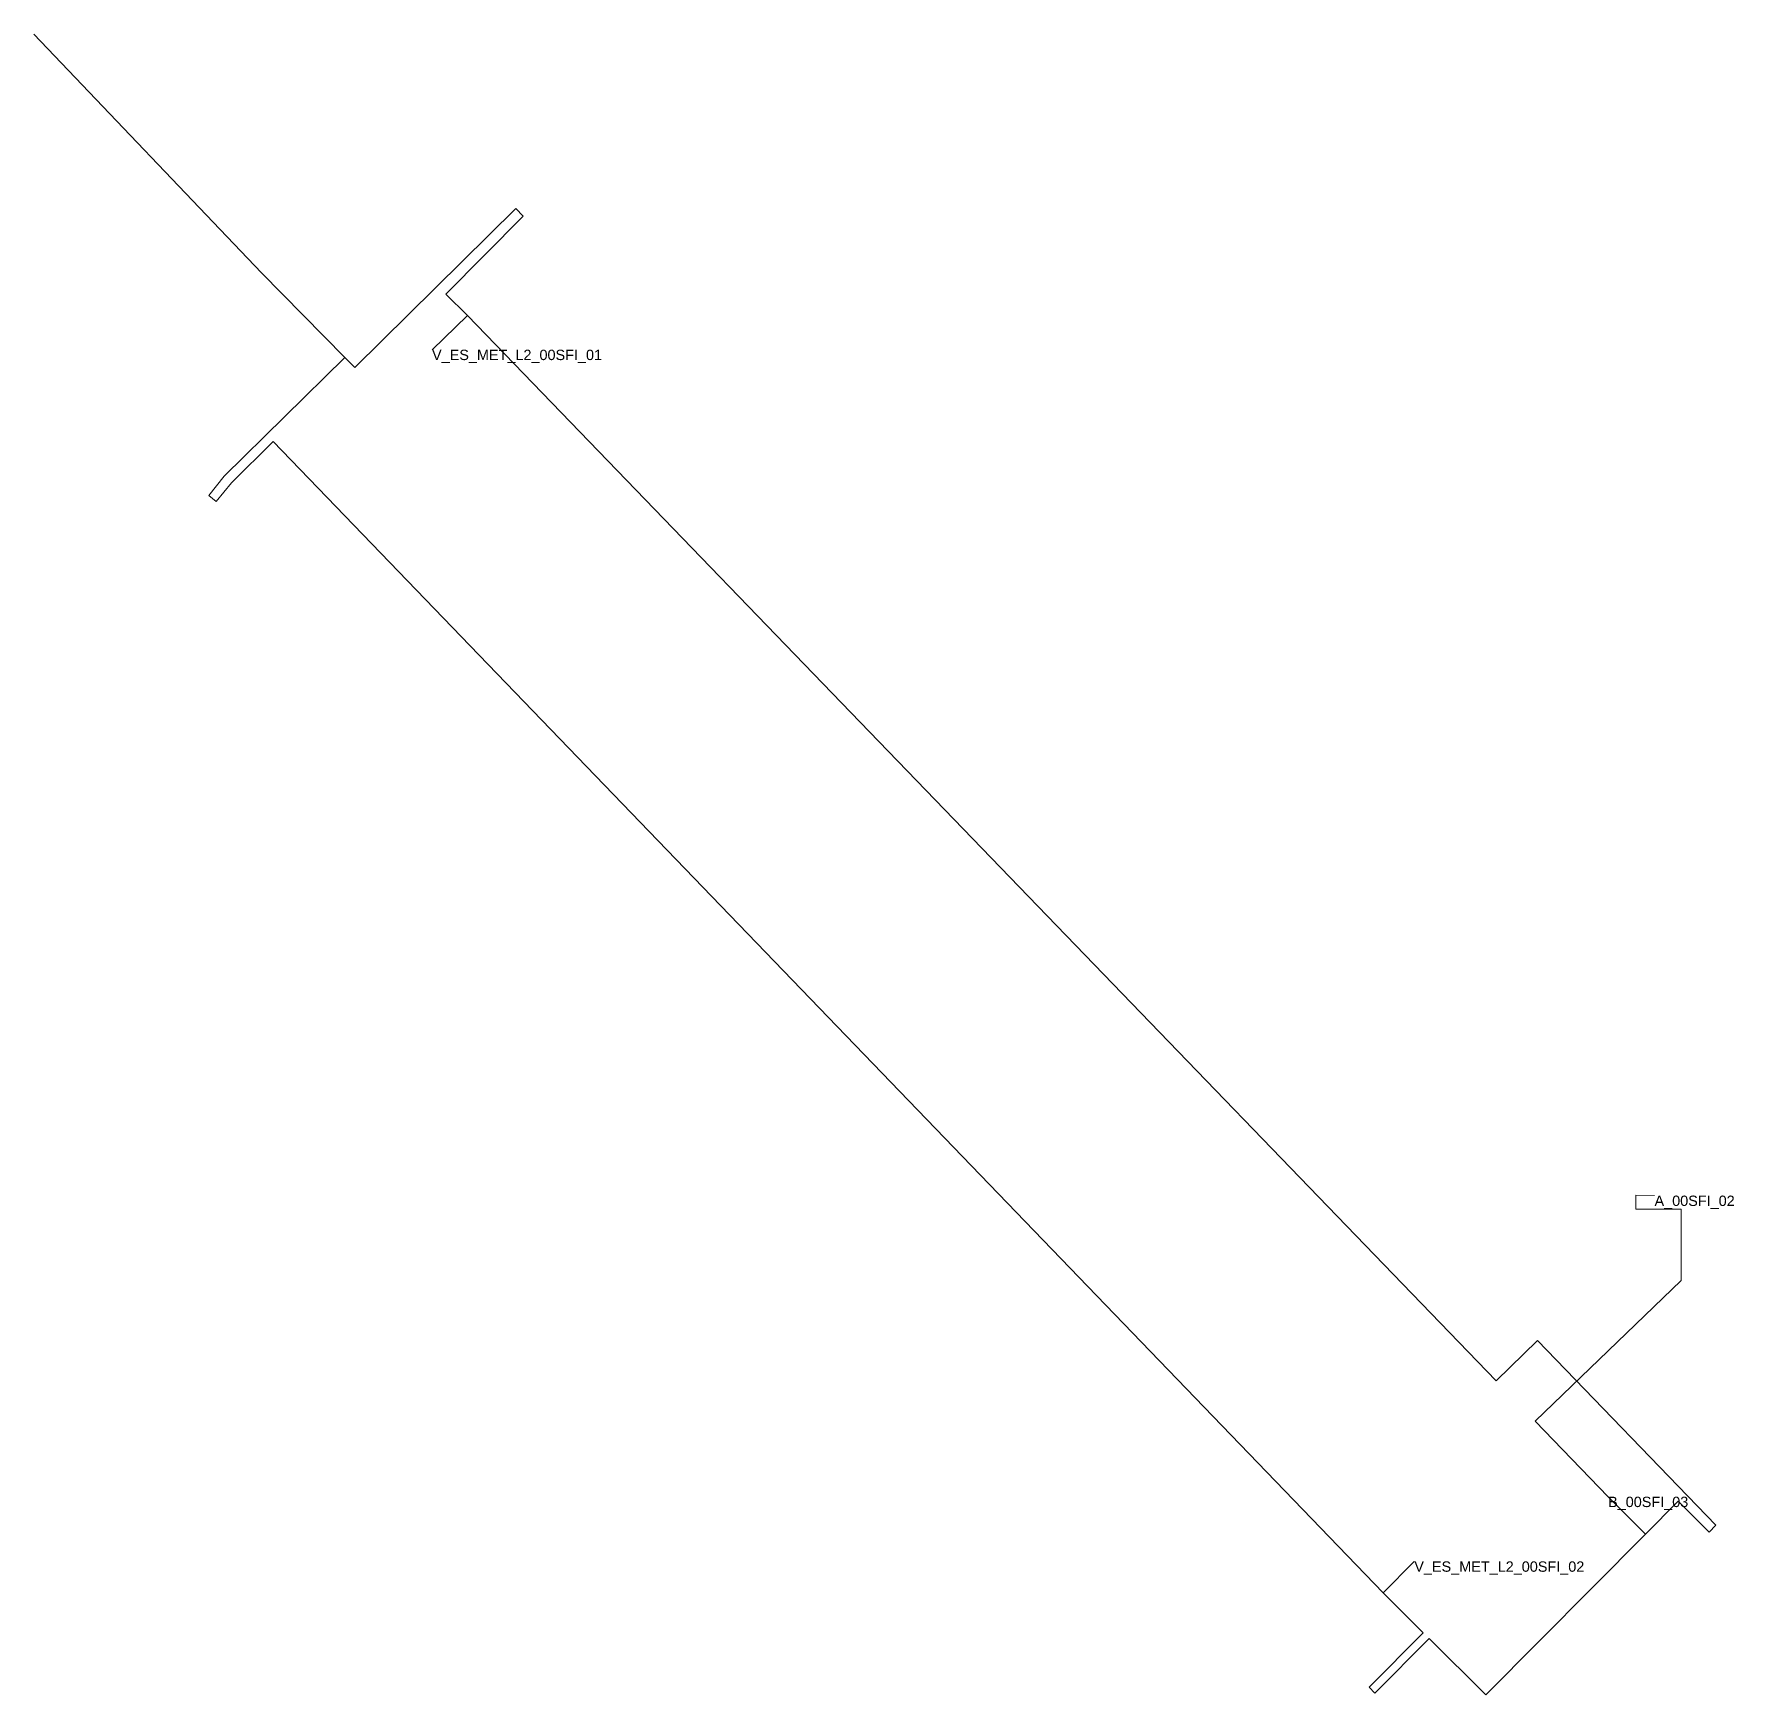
# Model space of a CAD drawing. Header units: metres. Extents: x 430896 to 431089, y 4583894 to 4583990.
# Drawn here: x 431006.8 to 431089.1, y 4583897.8 to 4583978.2 of the extents above; entities that cross this region are included whole.
import ezdxf

# ---------------------------------------------------------------- set-up
doc = ezdxf.new("R2010")
doc.units = ezdxf.units.M
doc.header["$MEASUREMENT"] = 0
for name, color, linetype, lineweight, true_color in [('01_A_AccesTren_t', 40, 'Continuous', 0, 0xffd600), ('01_C_AccesExt_t', 251, 'Continuous', 0, 0x646464), ('01_I_Ascensor_l', 251, 'Continuous', 0, 0x646464), ('01_I_BarreraTarifaria_t', 251, 'Continuous', 0, 0x646464), ('01_I_Horitzontal_l', 251, 'Continuous', 0, 0x646464), ('01_I_Rampa_l', 251, 'Continuous', 0, 0x646464)]:
    doc.layers.add(name, color=color, linetype=linetype, lineweight=lineweight, true_color=true_color)
doc.styles.add('Style-Arial', font='arial.ttf')

msp = doc.modelspace()

# ---------------------------------------------------------------- texts
at = {"layer": '01_A_AccesTren_t', "char_height": 0.5, "attachment_point": 1, "line_spacing_factor": 1.2, "style": 'Style-Arial'}
for s, insert in [('V_ES_MET_L2_00SFI_01', (431026.02559, 4583962.896353, -30)), ('V_ES_MET_L2_00SFI_02', (431073.582223, 4583904.233452, -30))]:
    msp.add_mtext(s, dxfattribs=dict(at, insert=insert))
at = {"layer": '01_C_AccesExt_t', "insert": (431085.212784, 4583921.943143), "char_height": 0.5, "attachment_point": 1, "line_spacing_factor": 1.2, "style": 'Style-Arial'}
msp.add_mtext('A_00SFI_02', dxfattribs=at)
at = {"layer": '01_I_BarreraTarifaria_t', "insert": (431082.963646, 4583907.365115, -20), "char_height": 0.5, "attachment_point": 1, "line_spacing_factor": 1.2, "style": 'Style-Arial'}
msp.add_mtext('B_00SFI_03', dxfattribs=at)

# ---------------------------------------------------------------- linework, layer by layer
at = {"layer": '01_I_Ascensor_l'}
for p, q in [((431030.44352, 4583969.363336, -30), (431030.081474, 4583969.726641, -10)), ((431015.574109, 4583955.552758, -30), (431015.214384, 4583955.847084, -10)), ((431084.315823, 4583921.957469), (431084.315823, 4583921.293432, -20)), ((431088.186491, 4583905.986635, -30), (431087.85577, 4583905.653573, -20)), ((431071.679033, 4583897.85964, -20), (431071.389026, 4583898.147609, -30))]:
    msp.add_line(p, q, dxfattribs=at)
at = {"layer": '01_I_Horitzontal_l'}
for p, q in [((431021.804594, 4583962.522572, -10), (431017.770303, 4583966.614401, -10)), ((431027.741371, 4583964.550028, -30), (431026.02559, 4583962.896353, -30)), ((431085.212784, 4583921.943143), (431084.315823, 4583921.957469)), ((431084.781304, 4583905.56023, -20), (431082.963646, 4583907.365115, -20)), ((431072.067009, 4583902.712898, -30), (431073.582223, 4583904.233452, -30))]:
    msp.add_line(p, q, dxfattribs=at)
at = {"layer": '01_I_Horitzontal_l', "flags": 128}
for points, elevation in [([(431030.081474, 4583969.726641), (431022.282757, 4583962.037589), (431021.804594, 4583962.522572)], -10), ([(431030.44352, 4583969.363336), (431026.697323, 4583965.585269), (431027.741371, 4583964.550028)], -30), ([(431088.186491, 4583905.986635), (431079.553023, 4583914.926454), (431077.540962, 4583912.983342), (431027.741371, 4583964.550028)], -30), ([(431015.214384, 4583955.847084), (431015.967559, 4583956.767617), (431021.804594, 4583962.522572)], -10), ([(431072.067009, 4583902.712898), (431018.336434, 4583958.451709), (431016.316792, 4583956.460467), (431015.574109, 4583955.552758)], -30), ([(431084.315823, 4583921.293432), (431086.502161, 4583921.293432), (431086.502161, 4583917.834552), (431079.438344, 4583911.018633), (431082.963646, 4583907.365115)], -20), ([(431087.85577, 4583905.653573), (431086.354367, 4583907.144426), (431084.781304, 4583905.56023)], -20), ([(431084.781304, 4583905.56023), (431077.041441, 4583897.765593), (431074.294307, 4583900.493422), (431071.679033, 4583897.85964)], -20), ([(431071.389026, 4583898.147609), (431074.009455, 4583900.777274), (431072.067009, 4583902.712898)], -30)]:
    msp.add_lwpolyline(points, dxfattribs=dict(at, elevation=elevation))
at = {"layer": '01_I_Rampa_l'}
msp.add_line((431017.770303, 4583966.614401, -10), (431006.754514, 4583978.182612, -10), dxfattribs=at)

msp.set_redraw_order([(e.dxf.handle, doc.entitydb.next_handle()) for e in msp.query("TEXT MTEXT ATTDEF DIMENSION ARC_DIMENSION")])  # texts and dimensions are drawn at this point

doc.saveas('drawing.dxf')
